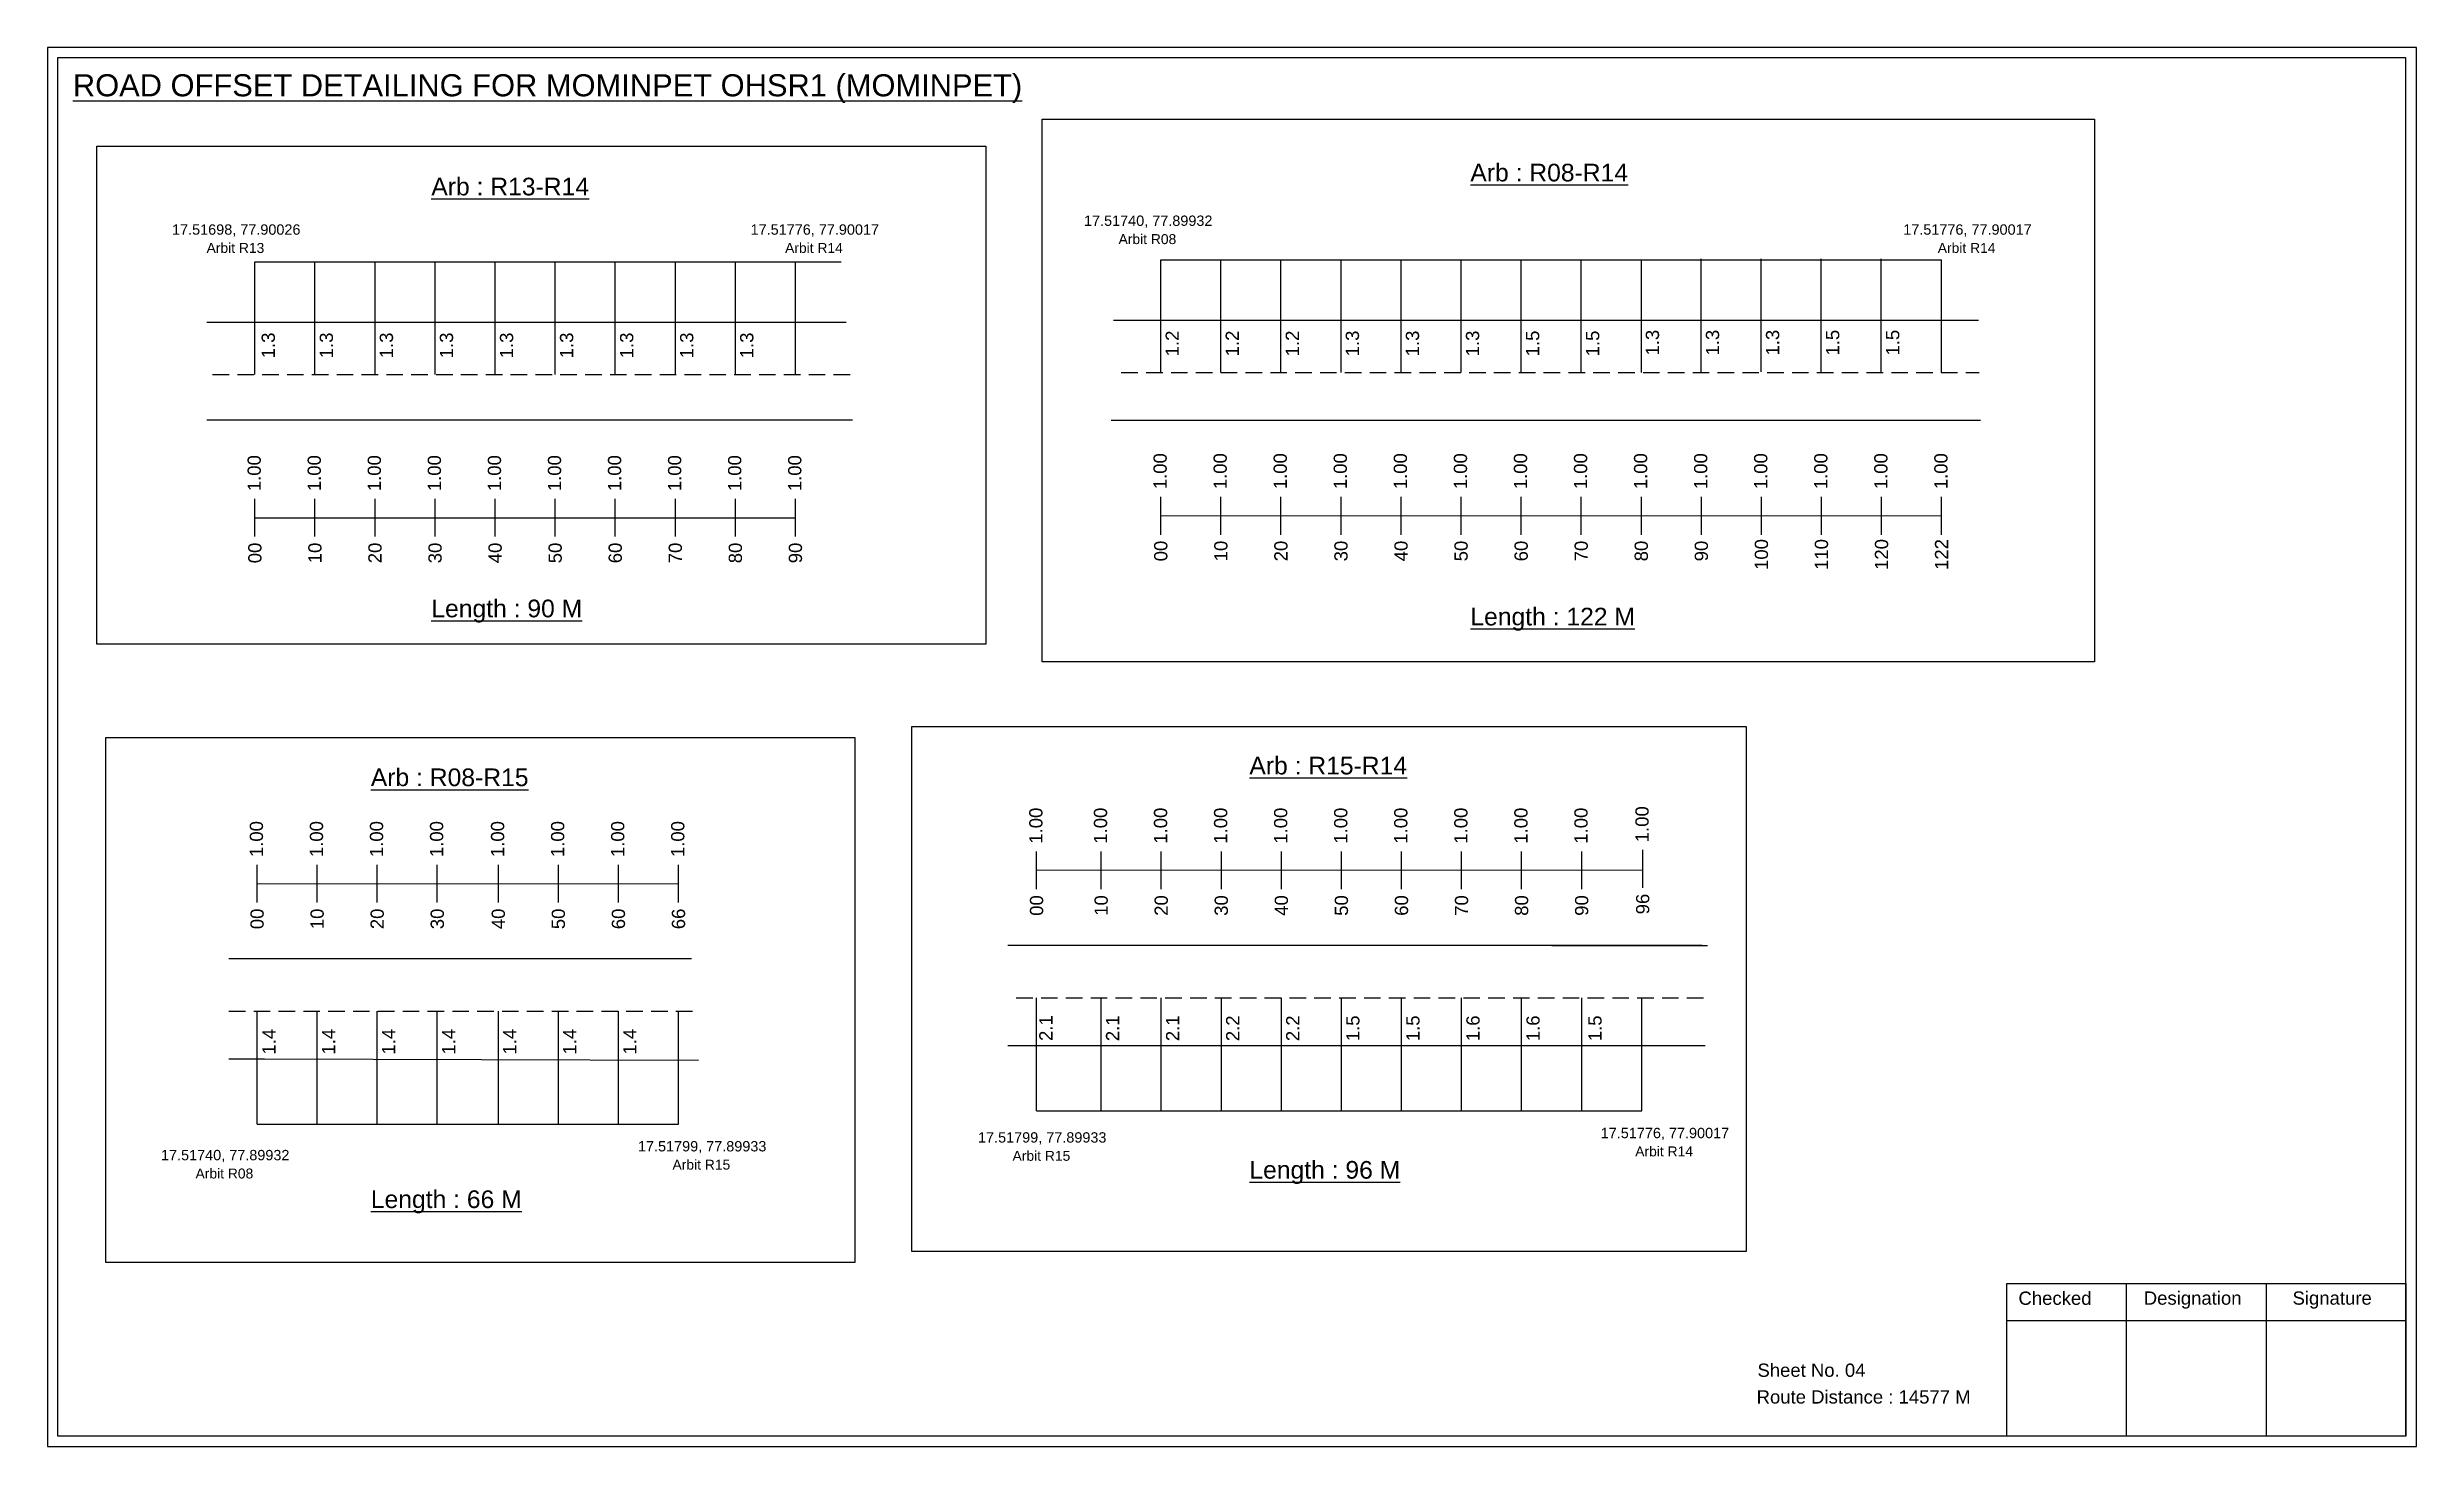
# Model space of a CAD drawing. Header units: inches. Extents: x 777 to 9331, y 1229 to 5049.
# Drawn here: x 5247 to 5784, y 1917 to 2234 of the extents above; entities that cross this region are included whole.
import ezdxf

# ---------------------------------------------------------------- set-up
doc = ezdxf.new("R2010")
doc.units = ezdxf.units.IN
doc.header["$MEASUREMENT"] = 0
doc.linetypes.add('DASHED2', pattern=[0.375, 0.25, -0.125])
for name, color, linetype in [('PDF_Geometry', 7, 'Continuous'), ('PDF_Text', 5, 'Continuous'), ('pipe', 5, 'Continuous')]:
    doc.layers.add(name, color=color, linetype=linetype)
doc.styles.add('PDF Arial', font='arial.ttf')
doc.styles.get("Standard").update_dxf_attribs({"font": 'arial.ttf'})

msp = doc.modelspace()

# ---------------------------------------------------------------- texts
at = {"color": 242, "true_color": 0xcd2027}
for s, height, p in [('%%UROAD OFFSET DETAILING FOR MOMINPET OHSR1 (MOMINPET)', 5, (5253.05, 2222.61)), ('%%UArb : R08-R14', 4, (5569.48, 2203.35)), ('%%UArb : R13-R14', 4, (5334.21, 2200.19)), ('%%ULength : 90 M', 4, (5334.21, 2104.69)), ('%%ULength : 122 M', 4, (5569.48, 2102.85)), ('%%UArb : R15-R14', 4, (5519.44, 2069.12)), ('%%UArb : R08-R15', 4, (5320.51, 2066.47)), ('%%ULength : 96 M', 4, (5519.44, 1977.62)), ('%%ULength : 66 M', 4, (5320.51, 1970.97))]:
    msp.add_text(s, height=height, dxfattribs=at).set_placement(p)
at = {"color": 5}
for s, height, p in [('17.51740, 77.89932', 2.34, (5482, 2193.29)), ('17.51698, 77.90026', 2.34, (5275.5, 2191.29)), ('Arbit R13', 2.246, (5283.32, 2187.17)), ('17.51776, 77.90017', 2.34, (5406.5, 2191.29)), ('Arbit R14', 2.246, (5414.32, 2187.17)), ('Arbit R08', 2.246, (5489.82, 2189.17)), ('17.51776, 77.90017', 2.34, (5667.5, 2191.29)), ('Arbit R14', 2.246, (5675.32, 2187.17)), ('17.51799, 77.89933', 2.34, (5381, 1983.79)), ('17.51799, 77.89933', 2.34, (5458, 1985.79)), ('17.51776, 77.90017', 2.34, (5599, 1986.79)), ('Arbit R14', 2.246, (5606.82, 1982.67)), ('17.51740, 77.89932', 2.34, (5273, 1981.79)), ('Arbit R08', 2.246, (5280.82, 1977.67)), ('Arbit R15', 2.246, (5388.82, 1979.67)), ('Arbit R15', 2.246, (5465.82, 1981.67))]:
    msp.add_text(s, height=height, dxfattribs=at).set_placement(p)
for s, p in [('1.3', (5298.78, 2163.32)), ('1.3', (5311.94, 2163.32)), ('1.3', (5325.54, 2163.32)), ('1.3', (5339.14, 2163.32)), ('1.3', (5352.74, 2163.32)), ('1.3', (5366.34, 2163.32)), ('1.3', (5379.94, 2163.32)), ('1.3', (5393.54, 2163.32)), ('1.3', (5407.14, 2163.32)), ('1.2', (5503.47, 2163.76)), ('1.2', (5517.07, 2163.76)), ('1.2', (5530.67, 2163.76)), ('1.3', (5544.27, 2163.76)), ('1.3', (5557.87, 2163.76)), ('1.3', (5571.47, 2163.76)), ('1.5', (5585.07, 2163.76)), ('1.5', (5598.67, 2163.76)), ('1.3', (5612.21, 2163.94)), ('1.3', (5625.81, 2163.94)), ('1.3', (5639.41, 2163.94)), ('1.5', (5653.01, 2163.94)), ('1.5', (5666.61, 2163.94)), ('2.1', (5474.87, 2008.79)), ('2.1', (5489.97, 2008.74)), ('2.1', (5503.57, 2008.74)), ('2.2', (5517.17, 2008.74)), ('2.2', (5530.77, 2008.74)), ('1.5', (5544.37, 2008.74)), ('1.5', (5557.97, 2008.74)), ('1.6', (5571.57, 2008.74)), ('1.6', (5585.17, 2008.74)), ('1.5', (5599.2, 2008.74)), ('1.4', (5298.95, 2005.71)), ('1.4', (5312.44, 2005.71)), ('1.4', (5326.04, 2005.71)), ('1.4', (5339.64, 2005.71)), ('1.4', (5353.46, 2005.71)), ('1.4', (5367.06, 2005.71)), ('1.4', (5380.66, 2005.71))]:
    msp.add_text(s, height=3, rotation=90).set_placement(p)
at = {"color": 217, "true_color": 0x93278f}
for s, p in [('1.00', (5295.6, 2133.24)), ('1.00', (5309.2, 2133.24)), ('1.00', (5322.8, 2133.24)), ('1.00', (5336.4, 2133.24)), ('1.00', (5350, 2133.24)), ('1.00', (5363.6, 2133.24)), ('1.00', (5377.2, 2133.24)), ('1.00', (5390.8, 2133.24)), ('1.00', (5404.4, 2133.24)), ('1.00', (5418, 2133.24)), ('1.00', (5500.73, 2133.68)), ('1.00', (5514.33, 2133.68)), ('1.00', (5527.93, 2133.68)), ('1.00', (5541.53, 2133.68)), ('1.00', (5555.13, 2133.68)), ('1.00', (5568.73, 2133.68)), ('1.00', (5582.33, 2133.68)), ('1.00', (5595.93, 2133.68)), ('1.00', (5609.53, 2133.68)), ('1.00', (5623.13, 2133.68)), ('1.00', (5636.73, 2133.68)), ('1.00', (5650.33, 2133.68)), ('1.00', (5663.93, 2133.68)), ('1.00', (5677.53, 2133.68)), ('00', (5295.75, 2116.92)), ('10', (5309.35, 2116.92)), ('20', (5322.95, 2116.92)), ('30', (5336.55, 2116.92)), ('40', (5350.15, 2116.92)), ('50', (5363.75, 2116.92)), ('60', (5377.35, 2116.92)), ('70', (5390.95, 2116.92)), ('80', (5404.55, 2116.92)), ('90', (5418.15, 2116.92)), ('00', (5500.88, 2117.36)), ('10', (5514.48, 2117.36)), ('20', (5528.08, 2117.36)), ('30', (5541.68, 2117.36)), ('40', (5555.28, 2117.36)), ('50', (5568.88, 2117.36)), ('60', (5582.48, 2117.36)), ('70', (5596.08, 2117.36)), ('80', (5609.68, 2117.36)), ('90', (5623.28, 2117.36)), ('100', (5636.88, 2115.41)), ('110', (5650.48, 2115.41)), ('120', (5664.08, 2115.41)), ('122', (5677.68, 2115.41)), ('1.00', (5472.6, 2053.44)), ('1.00', (5487.23, 2053.44)), ('1.00', (5500.83, 2053.44)), ('1.00', (5514.43, 2053.44)), ('1.00', (5528.03, 2053.44)), ('1.00', (5541.63, 2053.44)), ('1.00', (5555.23, 2053.44)), ('1.00', (5568.83, 2053.44)), ('1.00', (5582.43, 2053.44)), ('1.00', (5596.03, 2053.44)), ('1.00', (5609.85, 2053.77)), ('1.00', (5296.1, 2050.41)), ('1.00', (5309.7, 2050.41)), ('1.00', (5323.3, 2050.41)), ('1.00', (5336.9, 2050.41)), ('1.00', (5350.71, 2050.41)), ('1.00', (5364.31, 2050.41)), ('1.00', (5377.91, 2050.41)), ('1.00', (5391.51, 2050.41)), ('00', (5472.75, 2037.12)), ('10', (5487.38, 2037.12)), ('20', (5500.98, 2037.12)), ('30', (5514.58, 2037.12)), ('40', (5528.18, 2037.12)), ('50', (5541.78, 2037.12)), ('60', (5555.38, 2037.12)), ('70', (5568.98, 2037.12)), ('80', (5582.58, 2037.12)), ('90', (5596.18, 2037.12)), ('96', (5610, 2037.45)), ('00', (5296.25, 2034.09)), ('10', (5309.85, 2034.09)), ('20', (5323.45, 2034.09)), ('30', (5337.05, 2034.09)), ('40', (5350.87, 2034.09)), ('50', (5364.47, 2034.09)), ('60', (5378.07, 2034.09)), ('66', (5391.67, 2034.09))]:
    msp.add_text(s, height=3, rotation=90, dxfattribs=at).set_placement(p)
for s, p in [('Sheet No. 04', (5634.49, 1932.77)), ('Route Distance : 14577 M', (5634.3, 1926.72))]:
    msp.add_text(s, height=3).set_placement(p)
at = {"layer": 'PDF_Text', "color": 7, "attachment_point": 7, "style": 'PDF Arial'}
for s, insert, char_height in [('Checked', (5693.59, 1949.02), 3.001), ('Designation', (5721.97, 1948.19), 3.0006), ('Signature', (5755.65, 1948.19), 3.001)]:
    msp.add_mtext(s, dxfattribs=dict(at, insert=insert, char_height=char_height))

# ---------------------------------------------------------------- linework, layer by layer
at = {"color": 5}
for p, q in [((5294.27, 2185.18), (5427.05, 2185.18)), ((5499.4, 2185.62), (5676.2, 2185.62)), ((5471.27, 1993), (5608.3, 1993)), ((5294.77, 1989.97), (5390.19, 1989.97))]:
    msp.add_line(p, q, dxfattribs=at)
for p, q in [((5294.27, 2159.65), (5294.27, 2185.18)), ((5307.87, 2159.65), (5307.87, 2185.18)), ((5321.47, 2159.65), (5321.47, 2185.18)), ((5335.07, 2159.65), (5335.07, 2185.18)), ((5348.67, 2159.65), (5348.67, 2185.18)), ((5362.27, 2159.65), (5362.27, 2185.18)), ((5375.87, 2159.65), (5375.87, 2185.18)), ((5389.47, 2159.65), (5389.47, 2185.18)), ((5403.07, 2159.65), (5403.07, 2185.18)), ((5416.67, 2159.65), (5416.67, 2185.18)), ((5499.4, 2160.09), (5499.4, 2185.62)), ((5513, 2160.09), (5513, 2185.62)), ((5526.6, 2160.09), (5526.6, 2185.62)), ((5540.2, 2160.09), (5540.2, 2185.62)), ((5553.8, 2160.09), (5553.8, 2185.62)), ((5567.4, 2160.09), (5567.4, 2185.62)), ((5581, 2160.09), (5581, 2185.62)), ((5594.6, 2160.09), (5594.6, 2185.62)), ((5608.2, 2160.09), (5608.2, 2185.62)), ((5621.74, 2160.27), (5621.74, 2185.81)), ((5635.34, 2160.27), (5635.34, 2185.81)), ((5648.94, 2160.27), (5648.94, 2185.81)), ((5662.54, 2160.27), (5662.54, 2185.81)), ((5676.2, 2160.09), (5676.2, 2185.62)), ((5283.4, 2171.53), (5428.18, 2171.53)), ((5488.7, 2171.97), (5684.58, 2171.97)), ((5429.6, 2149.34), (5283.4, 2149.34)), ((5488.16, 2149.29), (5685, 2149.32)), ((5621.96, 2030.42), (5464.72, 2030.42)), ((5587.96, 2030.42), (5623.21, 2030.42)), ((5393.1, 2027.39), (5288.36, 2027.39)), ((5471.27, 1993), (5471.27, 2018.54)), ((5485.9, 1993), (5485.9, 2018.54)), ((5499.5, 1993), (5499.5, 2018.54)), ((5513.1, 1993), (5513.1, 2018.54)), ((5526.7, 1993), (5526.7, 2018.54)), ((5540.3, 1993), (5540.3, 2018.54)), ((5553.9, 1993), (5553.9, 2018.54)), ((5567.5, 1993), (5567.5, 2018.54)), ((5581.1, 1993), (5581.1, 2018.54)), ((5594.7, 1993), (5594.7, 2018.54)), ((5608.3, 1993), (5608.3, 2018.54)), ((5294.77, 1989.97), (5294.77, 2015.51)), ((5308.37, 1989.97), (5308.37, 2015.51)), ((5321.97, 1989.97), (5321.97, 2015.51)), ((5335.57, 1989.97), (5335.57, 2015.51)), ((5349.39, 1989.97), (5349.39, 2015.51)), ((5362.99, 1989.97), (5362.99, 2015.51)), ((5376.59, 1989.97), (5376.59, 2015.51)), ((5390.19, 1989.97), (5390.19, 2015.51)), ((5464.72, 2007.74), (5496.83, 2007.74)), ((5496.83, 2007.74), (5622.65, 2007.74)), ((5288.36, 2004.71), (5296.42, 2004.71)), ((5296.42, 2004.71), (5394.73, 2004.44))]:
    msp.add_line(p, q)
at = {"linetype": 'DASHED2', "ltscale": 15}
for p, q in [((5284.67, 2159.65), (5429.03, 2159.65)), ((5490.45, 2160.09), (5684.73, 2160.09)), ((5466.65, 2018.54), (5622.95, 2018.54)), ((5288.36, 2015.51), (5393.75, 2015.51))]:
    msp.add_line(p, q, dxfattribs=at)
at = {"color": 217, "true_color": 0x93278f}
for p, q in [((5294.27, 2122.95), (5294.27, 2131.5)), ((5307.87, 2122.95), (5307.87, 2131.5)), ((5321.47, 2122.95), (5321.47, 2131.5)), ((5335.07, 2122.95), (5335.07, 2131.5)), ((5348.67, 2122.95), (5348.67, 2131.5)), ((5362.27, 2122.95), (5362.27, 2131.5)), ((5375.87, 2122.95), (5375.87, 2131.5)), ((5389.47, 2122.95), (5389.47, 2131.5)), ((5403.07, 2122.95), (5403.07, 2131.5)), ((5416.67, 2122.95), (5416.67, 2131.5)), ((5499.4, 2123.39), (5499.4, 2131.95)), ((5513, 2123.39), (5513, 2131.95)), ((5526.6, 2123.39), (5526.6, 2131.95)), ((5540.2, 2123.39), (5540.2, 2131.95)), ((5553.8, 2123.39), (5553.8, 2131.95)), ((5567.4, 2123.39), (5567.4, 2131.95)), ((5581, 2123.39), (5581, 2131.95)), ((5594.6, 2123.39), (5594.6, 2131.95)), ((5608.2, 2123.39), (5608.2, 2131.95)), ((5621.8, 2123.39), (5621.8, 2131.95)), ((5635.4, 2123.39), (5635.4, 2131.95)), ((5649, 2123.39), (5649, 2131.95)), ((5662.6, 2123.39), (5662.6, 2131.95)), ((5676.2, 2123.39), (5676.2, 2131.95)), ((5294.27, 2127.22), (5416.67, 2127.24)), ((5499.4, 2127.66), (5676.2, 2127.72)), ((5471.27, 2043.15), (5471.27, 2051.7)), ((5485.9, 2043.15), (5485.9, 2051.7)), ((5499.5, 2043.15), (5499.5, 2051.7)), ((5513.1, 2043.15), (5513.1, 2051.7)), ((5526.7, 2043.15), (5526.7, 2051.7)), ((5540.3, 2043.15), (5540.3, 2051.7)), ((5553.9, 2043.15), (5553.9, 2051.7)), ((5567.5, 2043.15), (5567.5, 2051.7)), ((5581.1, 2043.15), (5581.1, 2051.7)), ((5594.7, 2043.15), (5594.7, 2051.7)), ((5608.53, 2043.48), (5608.53, 2052.03)), ((5294.77, 2040.12), (5294.77, 2048.67)), ((5294.77, 2044.39), (5390.19, 2044.45)), ((5308.37, 2040.12), (5308.37, 2048.67)), ((5321.97, 2040.12), (5321.97, 2048.67)), ((5335.57, 2040.12), (5335.57, 2048.67)), ((5349.39, 2040.12), (5349.39, 2048.67)), ((5362.99, 2040.12), (5362.99, 2048.67)), ((5376.59, 2040.12), (5376.59, 2048.67)), ((5390.19, 2040.12), (5390.19, 2048.67)), ((5471.27, 2047.43), (5608.53, 2047.5))]:
    msp.add_line(p, q, dxfattribs=at)
for points in [[(5258.5, 2211.31), (5459.74, 2211.31), (5459.74, 2098.63), (5258.5, 2098.63)], [(5260.5, 2077.45), (5430.11, 2077.45), (5430.11, 1958.63), (5260.5, 1958.63)], [(5443, 2079.95), (5631.92, 2079.95), (5631.92, 1961.13), (5443, 1961.13)]]:
    msp.add_lwpolyline(points, close=True)
at = {"layer": 'PDF_Geometry'}
for points in [[(5247.27, 2233.69), (5247.27, 1916.98), (5783.75, 1916.98), (5783.75, 2233.69)], [(5249.6, 2231.36), (5249.6, 1919.4), (5781.33, 1919.4), (5781.33, 2231.36)]]:
    msp.add_lwpolyline(points, close=True, dxfattribs=at)
at = {"layer": 'PDF_Geometry', "color": 242, "true_color": 0xcc1f26}
msp.add_lwpolyline([(5781.33, 1919.3), (5690.99, 1919.3), (5690.99, 1953.91), (5781.33, 1953.91)], close=True, dxfattribs=at)
for points in [[(5717.97, 1953.91), (5717.97, 1919.3)], [(5749.69, 1953.91), (5749.69, 1919.3)], [(5690.99, 1945.54), (5781.33, 1945.54)]]:
    msp.add_lwpolyline(points, dxfattribs=at)
at = {"layer": 'pipe', "color": 0}
msp.add_lwpolyline([(5472.5, 2217.48), (5710.82, 2217.48), (5710.82, 2094.63), (5472.5, 2094.63)], close=True, dxfattribs=at)

msp.set_redraw_order([(e.dxf.handle, doc.entitydb.next_handle()) for e in msp.query("TEXT MTEXT ATTDEF DIMENSION ARC_DIMENSION")])  # texts and dimensions are drawn at this point

doc.saveas('drawing.dxf')
